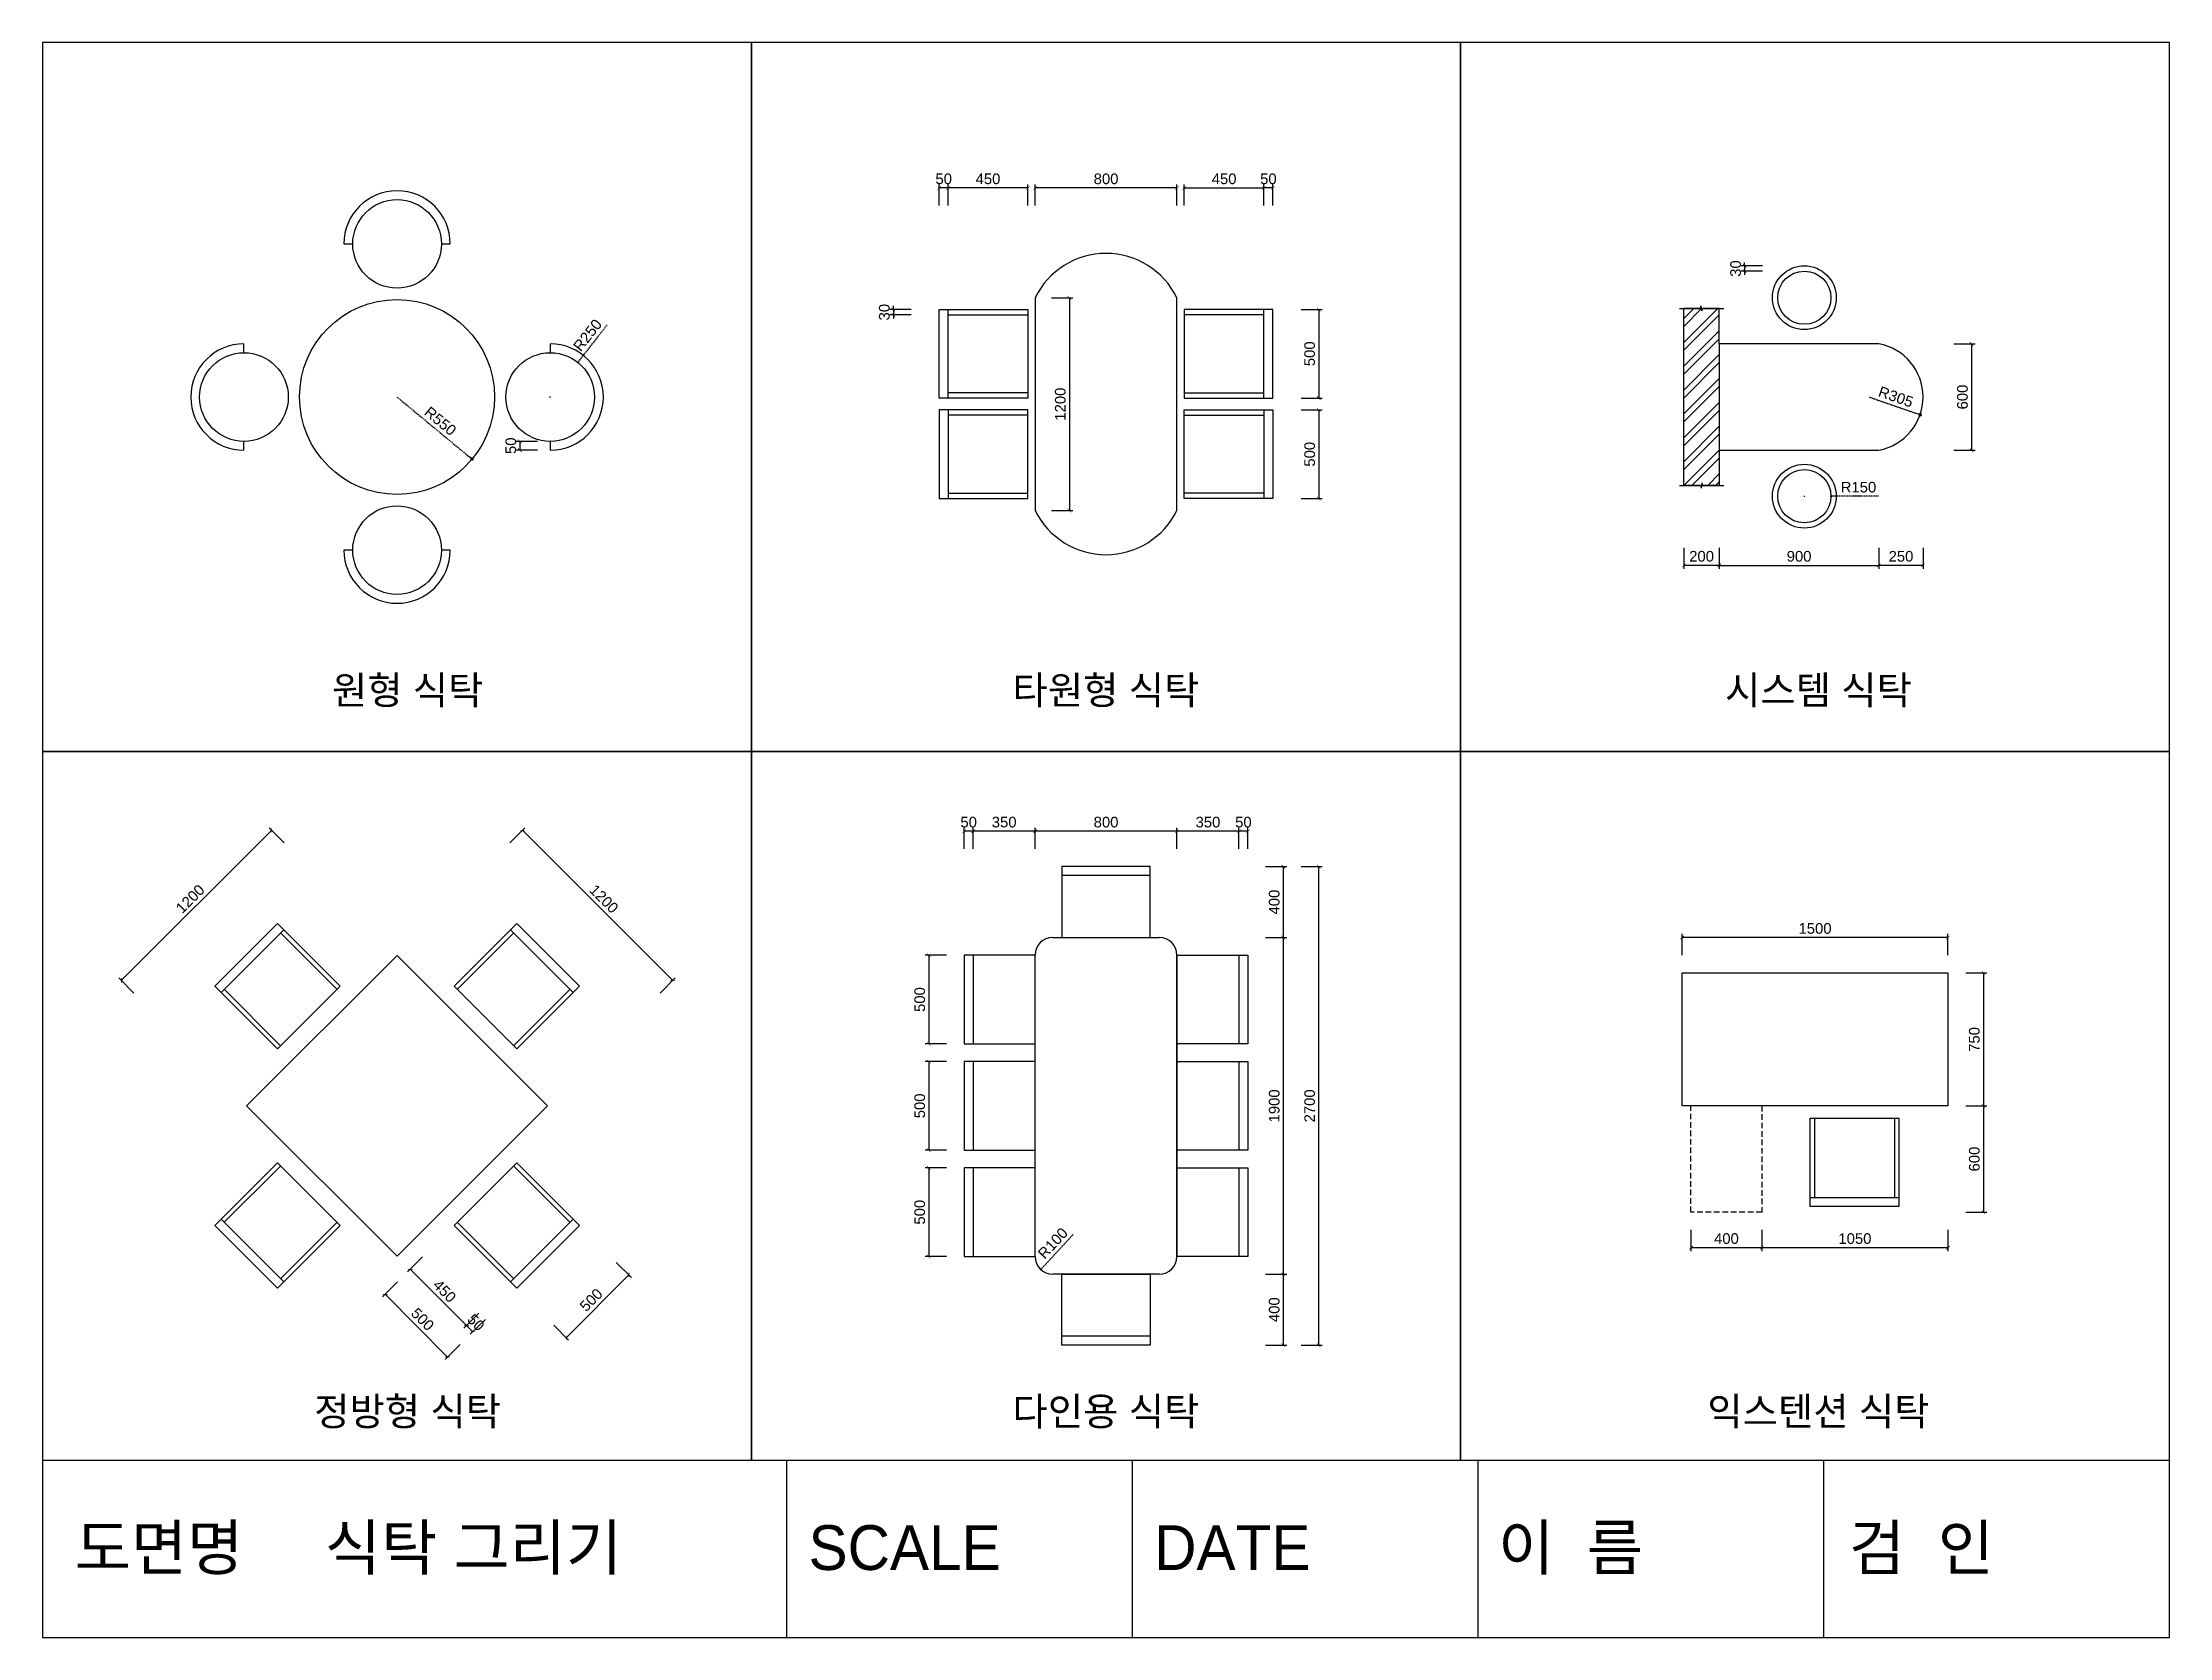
# Model space of a CAD drawing. Header units: millimetres. Extents: x -3 to 11997, y -1000 to 8000.
import ezdxf

# ---------------------------------------------------------------- set-up
doc = ezdxf.new("R2010")
doc.units = ezdxf.units.MM
doc.linetypes.add('HIDDEN', pattern=[9.525, 6.35, -3.175])
doc.linetypes.add('HIDDEN2', pattern=[4.7625, 3.175, -1.5875])
doc.styles.add('Annotative', font='arial.ttf')
doc.styles.get("Standard").update_dxf_attribs({"font": ''})
doc.styles.get('Standard').set_extended_font_data('Gulim')
doc.dimstyles.new('Copy of kkk', dxfattribs={"dimtxt": 60, "dimasz": 20, "dimexe": 0, "dimexo": 20, "dimgap": 20, "dimtad": 1, "dimdec": 0, "dimtxsty": 'Annotative', "dimblk": 'DOT', "dimcen": 2.5, "dimclrd": 1, "dimclre": 1, "dimadec": 0, "dimazin": 0, "dimtfac": 1, "dimtdec": 0, "dimtmove": 0, "dimatfit": 1, "dimldrblk": 'DOT', "dimfxl": 100, "dimfxlon": 1, "dimarcsym": 0})
doc.dimstyles.new('kkk', dxfattribs={"dimtxt": 60, "dimasz": 20, "dimexe": 20, "dimexo": 20, "dimgap": 20, "dimtad": 1, "dimdec": 0, "dimtxsty": 'Annotative', "dimblk": 'ARCHTICK', "dimcen": 2.5, "dimclrd": 1, "dimclre": 1, "dimadec": 0, "dimazin": 0, "dimtfac": 1, "dimtdec": 0, "dimtmove": 0, "dimatfit": 3, "dimldrblk": 'ARCHTICK', "dimfxl": 100, "dimfxlon": 1, "dimarcsym": 0})

msp = doc.modelspace()

# ---------------------------------------------------------------- texts
for s, height, p in [('원형 식탁', 158.81, (1629.3, 4266.5)), ('타원형 식탁', 158.81, (5469.3, 4266.5)), ('시스템 식탁', 158.81, (9489.3, 4266.5)), ('정방형 식탁', 158.81, (1529.3, 196.5)), ('다인용 식탁', 158.81, (5469.3, 196.5)), ('익스텐션 식탁', 158.81, (9389.3, 196.5)), ('도면명     식탁 그리기', 252.729, (178.5, -618.8)), ('이  름', 252.73, (8208.5, -618.8)), ('검  인', 252.73, (10188.5, -618.8)), ('SCALE', 252.73, (4318.5, -618.8)), ('DATE', 252.73, (6268.5, -618.8))]:
    msp.add_text(s, height=height).set_placement(p)

# ---------------------------------------------------------------- blocks, each defined once
blk = doc.blocks.new('*U2')
blk.add_lwpolyline([(-2000, -2000), (2000, -2000), (2000, 2000), (-2000, 2000)], close=True)
blk = doc.blocks.new('*U3')
at = {"color": 0, "linetype": 'ByBlock', "lineweight": -2, "transparency": 16777216}
for p in [(0, 4000), (4000, 4000), (8000, 4000), (0, 0), (4000, 0), (8000, 0)]:
    blk.add_blockref('*U2', p, dxfattribs=at)
blk = doc.blocks.new('*U4')
for p, q in [((-25, 300), (-25, 250)), ((-25, -250), (-25, -300))]:
    blk.add_line(p, q)
blk.add_circle((-25, 0), 250)
blk.add_arc((-25, 0), 300, 270, 90)
blk = doc.blocks.new('*U5')
at = {"color": 0, "linetype": 'ByBlock', "lineweight": -2, "transparency": 16777216}
for p, rotation in [((1997, 6889), 90), ((1108, 6000), 180), ((1997, 5111), 270)]:
    blk.add_blockref('*U4', p, dxfattribs=dict(at, rotation=rotation))
blk.add_blockref('*U4', (2886, 6000), dxfattribs=at)
blk = doc.blocks.new('*U6')
for p, q in [((250, 250), (-250, 250)), ((-250, 250), (-250, -250)), ((250, -250), (250, 250)), ((250, 200), (-250, 200)), ((-225, 200), (-225, -250)), ((225, -250), (225, 200)), ((-250, -250), (250, -250))]:
    blk.add_line(p, q)
blk = doc.blocks.new('*U7')
at = {"color": 0, "linetype": 'ByBlock', "lineweight": -2, "transparency": 16777216}
blk.add_blockref('*U6', (-5315, 3555), dxfattribs=at)
for p, rotation in [((-6269, 2600), 90), ((-4361, 2600), 270), ((-5315, 1646), 180)]:
    blk.add_blockref('*U6', p, dxfattribs=dict(at, rotation=rotation))
blk = doc.blocks.new('_ArchTick')
at = {"color": 0, "linetype": 'ByBlock', "const_width": 0.15}
blk.add_lwpolyline([(-0.5, -0.5), (0.5, 0.5)], dxfattribs=at)
blk = doc.blocks.new('*D39')
at = {"color": 1, "lineweight": -2, "transparency": 16777216}
for p, q in [((6897, 3350), (7017, 3350)), ((6997, 3350), (6997, 2950)), ((6897, 2950), (7017, 2950))]:
    blk.add_line(p, q, dxfattribs=at)
at = {"layer": 'Defpoints', "color": 0, "transparency": 16777216}
for p in [(6247, 3350), (6247, 2950), (6997, 2950)]:
    blk.add_point(p, dxfattribs=at)
at = {"color": 1, "lineweight": -2, "transparency": 16777216, "xscale": 20, "yscale": 20, "zscale": 20}
for p, rotation in [((6997, 3350), 90), ((6997, 2950), 270)]:
    blk.add_blockref('_ArchTick', p, dxfattribs=dict(at, rotation=rotation))
at = {"color": 0, "transparency": 16777216, "insert": (6946, 3150), "char_height": 60, "attachment_point": 5, "rotation": 90, "style": 'Annotative'}
blk.add_mtext('400', dxfattribs=at)
blk = doc.blocks.new('*D40')
at = {"color": 1, "lineweight": -2, "transparency": 16777216}
for p, q in [((6897, 2950), (7017, 2950)), ((6997, 2950), (6997, 1050)), ((6897, 1050), (7017, 1050))]:
    blk.add_line(p, q, dxfattribs=at)
at = {"layer": 'Defpoints', "color": 0, "transparency": 16777216}
for p in [(6247, 2950), (6247, 1050), (6997, 1050)]:
    blk.add_point(p, dxfattribs=at)
at = {"color": 1, "lineweight": -2, "transparency": 16777216, "xscale": 20, "yscale": 20, "zscale": 20}
for p, rotation in [((6997, 2950), 90), ((6997, 1050), 270)]:
    blk.add_blockref('_ArchTick', p, dxfattribs=dict(at, rotation=rotation))
at = {"color": 0, "transparency": 16777216, "insert": (6946, 2000), "char_height": 60, "attachment_point": 5, "rotation": 90, "style": 'Annotative'}
blk.add_mtext('1900', dxfattribs=at)
blk = doc.blocks.new('*D41')
at = {"color": 1, "lineweight": -2, "transparency": 16777216}
for p, q in [((6897, 1050), (7017, 1050)), ((6997, 1050), (6997, 650)), ((6897, 650), (7017, 650))]:
    blk.add_line(p, q, dxfattribs=at)
at = {"layer": 'Defpoints', "color": 0, "transparency": 16777216}
for p in [(6247, 1050), (6247, 650), (6997, 650)]:
    blk.add_point(p, dxfattribs=at)
at = {"color": 1, "lineweight": -2, "transparency": 16777216, "xscale": 20, "yscale": 20, "zscale": 20}
for p, rotation in [((6997, 1050), 90), ((6997, 650), 270)]:
    blk.add_blockref('_ArchTick', p, dxfattribs=dict(at, rotation=rotation))
at = {"color": 0, "transparency": 16777216, "insert": (6946, 850), "char_height": 60, "attachment_point": 5, "rotation": 90, "style": 'Annotative'}
blk.add_mtext('400', dxfattribs=at)
blk = doc.blocks.new('*D42')
at = {"color": 1, "lineweight": -2, "transparency": 16777216}
for p, q in [((7097, 3350), (7217, 3350)), ((7197, 650), (7197, 3350)), ((7097, 650), (7217, 650))]:
    blk.add_line(p, q, dxfattribs=at)
at = {"layer": 'Defpoints', "color": 0, "transparency": 16777216}
for p in [(6247, 3350), (7197, 3350), (6247, 650)]:
    blk.add_point(p, dxfattribs=at)
at = {"color": 1, "lineweight": -2, "transparency": 16777216, "xscale": 20, "yscale": 20, "zscale": 20}
for p, rotation in [((7197, 3350), 90), ((7197, 650), 270)]:
    blk.add_blockref('_ArchTick', p, dxfattribs=dict(at, rotation=rotation))
at = {"color": 0, "transparency": 16777216, "insert": (7146, 2000), "char_height": 60, "attachment_point": 5, "rotation": 90, "style": 'Annotative'}
blk.add_mtext('2700', dxfattribs=at)
blk = doc.blocks.new('*D43')
at = {"color": 1, "lineweight": -2, "transparency": 16777216}
for p, q in [((5097, 2850), (4977, 2850)), ((4997, 2850), (4997, 2350)), ((5097, 2350), (4977, 2350))]:
    blk.add_line(p, q, dxfattribs=at)
at = {"layer": 'Defpoints', "color": 0, "transparency": 16777216}
for p in [(5197, 2850), (4997, 2350), (5197, 2350)]:
    blk.add_point(p, dxfattribs=at)
at = {"color": 1, "lineweight": -2, "transparency": 16777216, "xscale": 20, "yscale": 20, "zscale": 20}
for p, rotation in [((4997, 2850), 90), ((4997, 2350), 270)]:
    blk.add_blockref('_ArchTick', p, dxfattribs=dict(at, rotation=rotation))
at = {"color": 0, "transparency": 16777216, "insert": (4946, 2600), "char_height": 60, "attachment_point": 5, "rotation": 90, "style": 'Annotative'}
blk.add_mtext('500', dxfattribs=at)
blk = doc.blocks.new('*D44')
at = {"color": 1, "lineweight": -2, "transparency": 16777216}
for p, q in [((5097, 2250), (4977, 2250)), ((4997, 2250), (4997, 1750)), ((5097, 1750), (4977, 1750))]:
    blk.add_line(p, q, dxfattribs=at)
at = {"layer": 'Defpoints', "color": 0, "transparency": 16777216}
for p in [(5197, 2250), (4997, 1750), (5197, 1750)]:
    blk.add_point(p, dxfattribs=at)
at = {"color": 1, "lineweight": -2, "transparency": 16777216, "xscale": 20, "yscale": 20, "zscale": 20}
for p, rotation in [((4997, 2250), 90), ((4997, 1750), 270)]:
    blk.add_blockref('_ArchTick', p, dxfattribs=dict(at, rotation=rotation))
at = {"color": 0, "transparency": 16777216, "insert": (4946, 2000), "char_height": 60, "attachment_point": 5, "rotation": 90, "style": 'Annotative'}
blk.add_mtext('500', dxfattribs=at)
blk = doc.blocks.new('*D45')
at = {"color": 1, "lineweight": -2, "transparency": 16777216}
for p, q in [((5097, 1650), (4977, 1650)), ((4997, 1650), (4997, 1150)), ((5097, 1150), (4977, 1150))]:
    blk.add_line(p, q, dxfattribs=at)
at = {"layer": 'Defpoints', "color": 0, "transparency": 16777216}
for p in [(5197, 1650), (4997, 1150), (5197, 1150)]:
    blk.add_point(p, dxfattribs=at)
at = {"color": 1, "lineweight": -2, "transparency": 16777216, "xscale": 20, "yscale": 20, "zscale": 20}
for p, rotation in [((4997, 1650), 90), ((4997, 1150), 270)]:
    blk.add_blockref('_ArchTick', p, dxfattribs=dict(at, rotation=rotation))
at = {"color": 0, "transparency": 16777216, "insert": (4946, 1400), "char_height": 60, "attachment_point": 5, "rotation": 90, "style": 'Annotative'}
blk.add_mtext('500', dxfattribs=at)
blk = doc.blocks.new('*D46')
at = {"color": 1, "lineweight": -2, "transparency": 16777216}
for p, q in [((5597, 3450), (5597, 3570)), ((6397, 3550), (5597, 3550)), ((6397, 3450), (6397, 3570))]:
    blk.add_line(p, q, dxfattribs=at)
at = {"layer": 'Defpoints', "color": 0, "transparency": 16777216}
for p in [(5597, 3550), (5597, 2600), (6397, 2600)]:
    blk.add_point(p, dxfattribs=at)
at = {"color": 1, "lineweight": -2, "transparency": 16777216, "xscale": 20, "yscale": 20, "zscale": 20, "rotation": 180}
blk.add_blockref('_ArchTick', (5597, 3550), dxfattribs=at)
at = {"color": 1, "lineweight": -2, "transparency": 16777216, "xscale": 20, "yscale": 20, "zscale": 20}
blk.add_blockref('_ArchTick', (6397, 3550), dxfattribs=at)
at = {"color": 0, "transparency": 16777216, "insert": (5997, 3601), "char_height": 60, "attachment_point": 5, "style": 'Annotative'}
blk.add_mtext('800', dxfattribs=at)
blk = doc.blocks.new('*D47')
at = {"color": 1, "lineweight": -2, "transparency": 16777216}
for p, q in [((6397, 3450), (6397, 3570)), ((6747, 3550), (6397, 3550)), ((6747, 3450), (6747, 3570))]:
    blk.add_line(p, q, dxfattribs=at)
at = {"layer": 'Defpoints', "color": 0, "transparency": 16777216}
for p in [(6397, 3550), (6397, 2850), (6747, 2850)]:
    blk.add_point(p, dxfattribs=at)
at = {"color": 1, "lineweight": -2, "transparency": 16777216, "xscale": 20, "yscale": 20, "zscale": 20, "rotation": 180}
blk.add_blockref('_ArchTick', (6397, 3550), dxfattribs=at)
at = {"color": 1, "lineweight": -2, "transparency": 16777216, "xscale": 20, "yscale": 20, "zscale": 20}
blk.add_blockref('_ArchTick', (6747, 3550), dxfattribs=at)
at = {"color": 0, "transparency": 16777216, "insert": (6572, 3601), "char_height": 60, "attachment_point": 5, "style": 'Annotative'}
blk.add_mtext('350', dxfattribs=at)
blk = doc.blocks.new('*D48')
at = {"color": 1, "lineweight": -2, "transparency": 16777216}
for p, q in [((6747, 3450), (6747, 3570)), ((6797, 3550), (6747, 3550)), ((6797, 3450), (6797, 3570))]:
    blk.add_line(p, q, dxfattribs=at)
at = {"layer": 'Defpoints', "color": 0, "transparency": 16777216}
for p in [(6747, 3550), (6747, 2850), (6797, 2850)]:
    blk.add_point(p, dxfattribs=at)
at = {"color": 1, "lineweight": -2, "transparency": 16777216, "xscale": 20, "yscale": 20, "zscale": 20, "rotation": 180}
blk.add_blockref('_ArchTick', (6747, 3550), dxfattribs=at)
at = {"color": 1, "lineweight": -2, "transparency": 16777216, "xscale": 20, "yscale": 20, "zscale": 20}
blk.add_blockref('_ArchTick', (6797, 3550), dxfattribs=at)
at = {"color": 0, "transparency": 16777216, "insert": (6772, 3601), "char_height": 60, "attachment_point": 5, "style": 'Annotative'}
blk.add_mtext('50', dxfattribs=at)
blk = doc.blocks.new('*D49')
at = {"color": 1, "lineweight": -2, "transparency": 16777216}
for p, q in [((5247, 3450), (5247, 3570)), ((5597, 3550), (5247, 3550)), ((5597, 3450), (5597, 3570))]:
    blk.add_line(p, q, dxfattribs=at)
at = {"layer": 'Defpoints', "color": 0, "transparency": 16777216}
for p in [(5247, 3550), (5247, 2850), (5597, 2850)]:
    blk.add_point(p, dxfattribs=at)
at = {"color": 1, "lineweight": -2, "transparency": 16777216, "xscale": 20, "yscale": 20, "zscale": 20, "rotation": 180}
blk.add_blockref('_ArchTick', (5247, 3550), dxfattribs=at)
at = {"color": 1, "lineweight": -2, "transparency": 16777216, "xscale": 20, "yscale": 20, "zscale": 20}
blk.add_blockref('_ArchTick', (5597, 3550), dxfattribs=at)
at = {"color": 0, "transparency": 16777216, "insert": (5422, 3601), "char_height": 60, "attachment_point": 5, "style": 'Annotative'}
blk.add_mtext('350', dxfattribs=at)
blk = doc.blocks.new('*D50')
at = {"color": 1, "lineweight": -2, "transparency": 16777216}
for p, q in [((5197, 3450), (5197, 3570)), ((5247, 3550), (5197, 3550)), ((5247, 3450), (5247, 3570))]:
    blk.add_line(p, q, dxfattribs=at)
at = {"layer": 'Defpoints', "color": 0, "transparency": 16777216}
for p in [(5197, 3550), (5197, 2850), (5247, 2850)]:
    blk.add_point(p, dxfattribs=at)
at = {"color": 1, "lineweight": -2, "transparency": 16777216, "xscale": 20, "yscale": 20, "zscale": 20, "rotation": 180}
blk.add_blockref('_ArchTick', (5197, 3550), dxfattribs=at)
at = {"color": 1, "lineweight": -2, "transparency": 16777216, "xscale": 20, "yscale": 20, "zscale": 20}
blk.add_blockref('_ArchTick', (5247, 3550), dxfattribs=at)
at = {"color": 0, "transparency": 16777216, "insert": (5222, 3601), "char_height": 60, "attachment_point": 5, "style": 'Annotative'}
blk.add_mtext('50', dxfattribs=at)
blk = doc.blocks.new('*D52')
at = {"color": 1, "lineweight": -2, "transparency": 16777216}
for p, q in [((10847, 2750), (10967, 2750)), ((10947, 2750), (10947, 2000)), ((10847, 2000), (10967, 2000))]:
    blk.add_line(p, q, dxfattribs=at)
at = {"layer": 'Defpoints', "color": 0, "transparency": 16777216}
for p in [(10747, 2750), (10747, 2000), (10947, 2000)]:
    blk.add_point(p, dxfattribs=at)
at = {"color": 1, "lineweight": -2, "transparency": 16777216, "xscale": 20, "yscale": 20, "zscale": 20}
for p, rotation in [((10947, 2750), 90), ((10947, 2000), 270)]:
    blk.add_blockref('_ArchTick', p, dxfattribs=dict(at, rotation=rotation))
at = {"color": 0, "transparency": 16777216, "insert": (10896, 2375), "char_height": 60, "attachment_point": 5, "rotation": 90, "style": 'Annotative'}
blk.add_mtext('750', dxfattribs=at)
blk = doc.blocks.new('*D53')
at = {"color": 1, "lineweight": -2, "transparency": 16777216}
for p, q in [((10847, 2000), (10967, 2000)), ((10947, 2000), (10947, 1400)), ((10847, 1400), (10967, 1400))]:
    blk.add_line(p, q, dxfattribs=at)
at = {"layer": 'Defpoints', "color": 0, "transparency": 16777216}
for p in [(9697, 2000), (9697, 1400), (10947, 1400)]:
    blk.add_point(p, dxfattribs=at)
at = {"color": 1, "lineweight": -2, "transparency": 16777216, "xscale": 20, "yscale": 20, "zscale": 20}
for p, rotation in [((10947, 2000), 90), ((10947, 1400), 270)]:
    blk.add_blockref('_ArchTick', p, dxfattribs=dict(at, rotation=rotation))
at = {"color": 0, "transparency": 16777216, "insert": (10896, 1700), "char_height": 60, "attachment_point": 5, "rotation": 90, "style": 'Annotative'}
blk.add_mtext('600', dxfattribs=at)
blk = doc.blocks.new('*D54')
at = {"color": 1, "lineweight": -2, "transparency": 16777216}
for p, q in [((9697, 1300), (9697, 1180)), ((10747, 1200), (9697, 1200)), ((10747, 1300), (10747, 1180))]:
    blk.add_line(p, q, dxfattribs=at)
at = {"layer": 'Defpoints', "color": 0, "transparency": 16777216}
for p in [(9697, 2000), (10747, 2000), (9697, 1200)]:
    blk.add_point(p, dxfattribs=at)
at = {"color": 1, "lineweight": -2, "transparency": 16777216, "xscale": 20, "yscale": 20, "zscale": 20, "rotation": 180}
blk.add_blockref('_ArchTick', (9697, 1200), dxfattribs=at)
at = {"color": 1, "lineweight": -2, "transparency": 16777216, "xscale": 20, "yscale": 20, "zscale": 20}
blk.add_blockref('_ArchTick', (10747, 1200), dxfattribs=at)
at = {"color": 0, "transparency": 16777216, "insert": (10222, 1251), "char_height": 60, "attachment_point": 5, "style": 'Annotative'}
blk.add_mtext('1050', dxfattribs=at)
blk = doc.blocks.new('*D55')
at = {"color": 1, "lineweight": -2, "transparency": 16777216}
for p, q in [((9297, 1300), (9297, 1180)), ((9697, 1200), (9297, 1200)), ((9697, 1300), (9697, 1180))]:
    blk.add_line(p, q, dxfattribs=at)
at = {"layer": 'Defpoints', "color": 0, "transparency": 16777216}
for p in [(9297, 1400), (9697, 1400), (9297, 1200)]:
    blk.add_point(p, dxfattribs=at)
at = {"color": 1, "lineweight": -2, "transparency": 16777216, "xscale": 20, "yscale": 20, "zscale": 20, "rotation": 180}
blk.add_blockref('_ArchTick', (9297, 1200), dxfattribs=at)
at = {"color": 1, "lineweight": -2, "transparency": 16777216, "xscale": 20, "yscale": 20, "zscale": 20}
blk.add_blockref('_ArchTick', (9697, 1200), dxfattribs=at)
at = {"color": 0, "transparency": 16777216, "insert": (9497, 1251), "char_height": 60, "attachment_point": 5, "style": 'Annotative'}
blk.add_mtext('400', dxfattribs=at)
blk = doc.blocks.new('*D56')
at = {"color": 1, "lineweight": -2, "transparency": 16777216}
for p, q in [((9247, 2850), (9247, 2970)), ((10747, 2950), (9247, 2950)), ((10747, 2850), (10747, 2970))]:
    blk.add_line(p, q, dxfattribs=at)
at = {"layer": 'Defpoints', "color": 0, "transparency": 16777216}
for p in [(9247, 2950), (9247, 2750), (10747, 2750)]:
    blk.add_point(p, dxfattribs=at)
at = {"color": 1, "lineweight": -2, "transparency": 16777216, "xscale": 20, "yscale": 20, "zscale": 20, "rotation": 180}
blk.add_blockref('_ArchTick', (9247, 2950), dxfattribs=at)
at = {"color": 1, "lineweight": -2, "transparency": 16777216, "xscale": 20, "yscale": 20, "zscale": 20}
blk.add_blockref('_ArchTick', (10747, 2950), dxfattribs=at)
at = {"color": 0, "transparency": 16777216, "insert": (9997, 3001), "char_height": 60, "attachment_point": 5, "style": 'Annotative'}
blk.add_mtext('1500', dxfattribs=at)
blk = doc.blocks.new('*D57')
at = {"color": 1, "lineweight": -2, "transparency": 16777216}
for p, q in [((2633, 3485), (2718, 3570)), ((2704, 3556), (3552, 2708)), ((3482, 2637), (3566, 2722))]:
    blk.add_line(p, q, dxfattribs=at)
at = {"layer": 'Defpoints', "color": 0, "transparency": 16777216}
for p in [(1997, 2849), (3552, 2708), (2845, 2000)]:
    blk.add_point(p, dxfattribs=at)
at = {"color": 1, "lineweight": -2, "transparency": 16777216, "xscale": 20, "yscale": 20, "zscale": 20}
for p, rotation in [((2704, 3556), 135), ((3552, 2708), 315)]:
    blk.add_blockref('_ArchTick', p, dxfattribs=dict(at, rotation=rotation))
at = {"color": 0, "transparency": 16777216, "insert": (3164, 3168), "char_height": 60, "attachment_point": 5, "rotation": 315, "style": 'Annotative'}
blk.add_mtext('1200', dxfattribs=at)
blk = doc.blocks.new('*D59')
at = {"color": 1, "lineweight": -2, "transparency": 16777216}
for p, q in [((1290, 3556), (441, 2708)), ((1360, 3485), (1275, 3570)), ((512, 2637), (427, 2722))]:
    blk.add_line(p, q, dxfattribs=at)
at = {"layer": 'Defpoints', "color": 0, "transparency": 16777216}
for p in [(1997, 2849), (441, 2708), (1148, 2000)]:
    blk.add_point(p, dxfattribs=at)
at = {"color": 1, "lineweight": -2, "transparency": 16777216, "xscale": 20, "yscale": 20, "zscale": 20}
for p, rotation in [((1290, 3556), 44.99999999999992), ((441, 2708), 225)]:
    blk.add_blockref('_ArchTick', p, dxfattribs=dict(at, rotation=rotation))
at = {"color": 0, "transparency": 16777216, "insert": (830, 3168), "char_height": 60, "attachment_point": 5, "rotation": 45, "style": 'Annotative'}
blk.add_mtext('1200', dxfattribs=at)
blk = doc.blocks.new('*D60')
at = {"color": 1, "lineweight": -2, "transparency": 16777216}
for p, q in [((3234, 1117), (3319, 1032)), ((3305, 1046), (2951, 692)), ((2881, 763), (2965, 678))]:
    blk.add_line(p, q, dxfattribs=at)
at = {"layer": 'Defpoints', "color": 0, "transparency": 16777216}
for p in [(3025, 1326), (2671, 972), (2951, 692)]:
    blk.add_point(p, dxfattribs=at)
at = {"color": 1, "lineweight": -2, "transparency": 16777216, "xscale": 20, "yscale": 20, "zscale": 20}
for p, rotation in [((3305, 1046), 44.99999999999992), ((2951, 692), 225)]:
    blk.add_blockref('_ArchTick', p, dxfattribs=dict(at, rotation=rotation))
at = {"color": 0, "transparency": 16777216, "insert": (3092, 905), "char_height": 60, "attachment_point": 5, "rotation": 45, "style": 'Annotative'}
blk.add_mtext('500', dxfattribs=at)
blk = doc.blocks.new('*D61')
at = {"color": 1, "lineweight": -2, "transparency": 16777216}
for p, q in [((2141, 1149), (2056, 1064)), ((2070, 1078), (2389, 760)), ((2459, 831), (2374, 746))]:
    blk.add_line(p, q, dxfattribs=at)
at = {"layer": 'Defpoints', "color": 0, "transparency": 16777216}
for p in [(2318, 1326), (2636, 1008), (2389, 760)]:
    blk.add_point(p, dxfattribs=at)
at = {"color": 1, "lineweight": -2, "transparency": 16777216, "xscale": 20, "yscale": 20, "zscale": 20}
for p, rotation in [((2070, 1078), 135.0000000000001), ((2389, 760), 315.0000000000001)]:
    blk.add_blockref('_ArchTick', p, dxfattribs=dict(at, rotation=rotation))
at = {"color": 0, "transparency": 16777216, "insert": (2265, 955), "char_height": 60, "attachment_point": 5, "rotation": 315, "style": 'Annotative'}
blk.add_mtext('450', dxfattribs=at)
blk = doc.blocks.new('*D62')
at = {"color": 1, "lineweight": -2, "transparency": 16777216}
for p, q in [((2459, 831), (2374, 746)), ((2389, 760), (2424, 725)), ((2495, 795), (2410, 711))]:
    blk.add_line(p, q, dxfattribs=at)
at = {"layer": 'Defpoints', "color": 0, "transparency": 16777216}
for p in [(2636, 1008), (2671, 972), (2424, 725)]:
    blk.add_point(p, dxfattribs=at)
at = {"color": 1, "lineweight": -2, "transparency": 16777216, "xscale": 20, "yscale": 20, "zscale": 20}
for p, rotation in [((2389, 760), 134.9999999999999), ((2424, 725), 314.9999999999998)]:
    blk.add_blockref('_ArchTick', p, dxfattribs=dict(at, rotation=rotation))
at = {"color": 0, "transparency": 16777216, "insert": (2442, 778), "char_height": 60, "attachment_point": 5, "rotation": 315, "style": 'Annotative'}
blk.add_mtext('50', dxfattribs=at)
blk = doc.blocks.new('*D63')
at = {"color": 1, "lineweight": -2, "transparency": 16777216}
for p, q in [((2000, 1008), (1915, 923)), ((1929, 937), (2282, 583)), ((2353, 654), (2268, 569))]:
    blk.add_line(p, q, dxfattribs=at)
at = {"layer": 'Defpoints', "color": 0, "transparency": 16777216}
for p in [(2318, 1326), (2671, 972), (2282, 583)]:
    blk.add_point(p, dxfattribs=at)
at = {"color": 1, "lineweight": -2, "transparency": 16777216, "xscale": 20, "yscale": 20, "zscale": 20}
for p, rotation in [((1929, 937), 135), ((2282, 583), 315)]:
    blk.add_blockref('_ArchTick', p, dxfattribs=dict(at, rotation=rotation))
at = {"color": 0, "transparency": 16777216, "insert": (2141, 796), "char_height": 60, "attachment_point": 5, "rotation": 315, "style": 'Annotative'}
blk.add_mtext('500', dxfattribs=at)
blk = doc.blocks.new('*D64')
at = {"color": 1, "lineweight": -2, "transparency": 16777216}
for p, q in [((5690, 6560), (5810, 6560)), ((5790, 6560), (5790, 5360)), ((5690, 5360), (5810, 5360))]:
    blk.add_line(p, q, dxfattribs=at)
at = {"layer": 'Defpoints', "color": 0, "transparency": 16777216}
for p in [(5597, 6560), (5597, 5360), (5790, 5360)]:
    blk.add_point(p, dxfattribs=at)
at = {"color": 1, "lineweight": -2, "transparency": 16777216, "xscale": 20, "yscale": 20, "zscale": 20}
for p, rotation in [((5790, 6560), 90), ((5790, 5360), 270)]:
    blk.add_blockref('_ArchTick', p, dxfattribs=dict(at, rotation=rotation))
at = {"color": 0, "transparency": 16777216, "insert": (5739, 5960), "char_height": 60, "attachment_point": 5, "rotation": 90, "style": 'Annotative'}
blk.add_mtext('1200', dxfattribs=at)
blk = doc.blocks.new('*D65')
at = {"color": 1, "lineweight": -2, "transparency": 16777216}
for p, q in [((7097, 6494), (7217, 6494)), ((7197, 6494), (7197, 5994)), ((7097, 5994), (7217, 5994))]:
    blk.add_line(p, q, dxfattribs=at)
at = {"layer": 'Defpoints', "color": 0, "transparency": 16777216}
for p in [(6938, 6494), (6938, 5994), (7197, 5994)]:
    blk.add_point(p, dxfattribs=at)
at = {"color": 1, "lineweight": -2, "transparency": 16777216, "xscale": 20, "yscale": 20, "zscale": 20}
for p, rotation in [((7197, 6494), 90), ((7197, 5994), 270)]:
    blk.add_blockref('_ArchTick', p, dxfattribs=dict(at, rotation=rotation))
at = {"color": 0, "transparency": 16777216, "insert": (7146, 6244), "char_height": 60, "attachment_point": 5, "rotation": 90, "style": 'Annotative'}
blk.add_mtext('500', dxfattribs=at)
blk = doc.blocks.new('*D66')
at = {"color": 1, "lineweight": -2, "transparency": 16777216}
for p, q in [((7097, 5927), (7217, 5927)), ((7197, 5927), (7197, 5427)), ((7097, 5427), (7217, 5427))]:
    blk.add_line(p, q, dxfattribs=at)
at = {"layer": 'Defpoints', "color": 0, "transparency": 16777216}
for p in [(6938, 5927), (6938, 5427), (7197, 5427)]:
    blk.add_point(p, dxfattribs=at)
at = {"color": 1, "lineweight": -2, "transparency": 16777216, "xscale": 20, "yscale": 20, "zscale": 20}
for p, rotation in [((7197, 5927), 90), ((7197, 5427), 270)]:
    blk.add_blockref('_ArchTick', p, dxfattribs=dict(at, rotation=rotation))
at = {"color": 0, "transparency": 16777216, "insert": (7146, 5677), "char_height": 60, "attachment_point": 5, "rotation": 90, "style": 'Annotative'}
blk.add_mtext('500', dxfattribs=at)
blk = doc.blocks.new('*D67')
at = {"color": 1, "lineweight": -2, "transparency": 16777216}
for p, q in [((4897, 6494), (4777, 6494)), ((4797, 6494), (4797, 6514)), ((4797, 6494), (4797, 6464)), ((4897, 6464), (4777, 6464)), ((4797, 6464), (4797, 6444))]:
    blk.add_line(p, q, dxfattribs=at)
at = {"layer": 'Defpoints', "color": 0, "transparency": 16777216}
for p in [(5106, 6494), (4797, 6464), (5106, 6464)]:
    blk.add_point(p, dxfattribs=at)
at = {"color": 1, "lineweight": -2, "transparency": 16777216, "xscale": 20, "yscale": 20, "zscale": 20}
for p, rotation in [((4797, 6494), 270), ((4797, 6464), 90)]:
    blk.add_blockref('_ArchTick', p, dxfattribs=dict(at, rotation=rotation))
at = {"color": 0, "transparency": 16777216, "insert": (4746, 6479), "char_height": 60, "attachment_point": 5, "rotation": 90, "style": 'Annotative'}
blk.add_mtext('30', dxfattribs=at)
blk = doc.blocks.new('*D68')
at = {"color": 1, "lineweight": -2, "transparency": 16777216}
for p, q in [((5597, 7080), (5597, 7200)), ((6397, 7180), (5597, 7180)), ((6397, 7080), (6397, 7200))]:
    blk.add_line(p, q, dxfattribs=at)
at = {"layer": 'Defpoints', "color": 0, "transparency": 16777216}
for p in [(5597, 7180), (5597, 6560), (6397, 6560)]:
    blk.add_point(p, dxfattribs=at)
at = {"color": 1, "lineweight": -2, "transparency": 16777216, "xscale": 20, "yscale": 20, "zscale": 20, "rotation": 180}
blk.add_blockref('_ArchTick', (5597, 7180), dxfattribs=at)
at = {"color": 1, "lineweight": -2, "transparency": 16777216, "xscale": 20, "yscale": 20, "zscale": 20}
blk.add_blockref('_ArchTick', (6397, 7180), dxfattribs=at)
at = {"color": 0, "transparency": 16777216, "insert": (5997, 7231), "char_height": 60, "attachment_point": 5, "style": 'Annotative'}
blk.add_mtext('800', dxfattribs=at)
blk = doc.blocks.new('*D69')
at = {"color": 1, "lineweight": -2, "transparency": 16777216}
for p, q in [((6438, 7080), (6438, 7200)), ((6438, 7180), (6888, 7180)), ((6888, 7080), (6888, 7200))]:
    blk.add_line(p, q, dxfattribs=at)
at = {"layer": 'Defpoints', "color": 0, "transparency": 16777216}
for p in [(6888, 7180), (6438, 6494), (6888, 6494)]:
    blk.add_point(p, dxfattribs=at)
at = {"color": 1, "lineweight": -2, "transparency": 16777216, "xscale": 20, "yscale": 20, "zscale": 20, "rotation": 180}
blk.add_blockref('_ArchTick', (6438, 7180), dxfattribs=at)
at = {"color": 1, "lineweight": -2, "transparency": 16777216, "xscale": 20, "yscale": 20, "zscale": 20}
blk.add_blockref('_ArchTick', (6888, 7180), dxfattribs=at)
at = {"color": 0, "transparency": 16777216, "insert": (6663, 7231), "char_height": 60, "attachment_point": 5, "style": 'Annotative'}
blk.add_mtext('450', dxfattribs=at)
blk = doc.blocks.new('*D70')
at = {"color": 1, "lineweight": -2, "transparency": 16777216}
for p, q in [((6888, 7080), (6888, 7200)), ((6938, 7180), (6888, 7180)), ((6938, 7080), (6938, 7200))]:
    blk.add_line(p, q, dxfattribs=at)
at = {"layer": 'Defpoints', "color": 0, "transparency": 16777216}
for p in [(6888, 7180), (6888, 6494), (6938, 6494)]:
    blk.add_point(p, dxfattribs=at)
at = {"color": 1, "lineweight": -2, "transparency": 16777216, "xscale": 20, "yscale": 20, "zscale": 20, "rotation": 180}
blk.add_blockref('_ArchTick', (6888, 7180), dxfattribs=at)
at = {"color": 1, "lineweight": -2, "transparency": 16777216, "xscale": 20, "yscale": 20, "zscale": 20}
blk.add_blockref('_ArchTick', (6938, 7180), dxfattribs=at)
at = {"color": 0, "transparency": 16777216, "insert": (6913, 7231), "char_height": 60, "attachment_point": 5, "style": 'Annotative'}
blk.add_mtext('50', dxfattribs=at)
blk = doc.blocks.new('*D71')
at = {"color": 1, "lineweight": -2, "transparency": 16777216}
for p, q in [((5106, 7080), (5106, 7200)), ((5556, 7180), (5106, 7180)), ((5556, 7080), (5556, 7200))]:
    blk.add_line(p, q, dxfattribs=at)
at = {"layer": 'Defpoints', "color": 0, "transparency": 16777216}
for p in [(5106, 7180), (5106, 6494), (5556, 6494)]:
    blk.add_point(p, dxfattribs=at)
at = {"color": 1, "lineweight": -2, "transparency": 16777216, "xscale": 20, "yscale": 20, "zscale": 20, "rotation": 180}
blk.add_blockref('_ArchTick', (5106, 7180), dxfattribs=at)
at = {"color": 1, "lineweight": -2, "transparency": 16777216, "xscale": 20, "yscale": 20, "zscale": 20}
blk.add_blockref('_ArchTick', (5556, 7180), dxfattribs=at)
at = {"color": 0, "transparency": 16777216, "insert": (5331, 7231), "char_height": 60, "attachment_point": 5, "style": 'Annotative'}
blk.add_mtext('450', dxfattribs=at)
blk = doc.blocks.new('*D72')
at = {"color": 1, "lineweight": -2, "transparency": 16777216}
for p, q in [((5056, 7080), (5056, 7200)), ((5106, 7180), (5056, 7180)), ((5106, 7080), (5106, 7200))]:
    blk.add_line(p, q, dxfattribs=at)
at = {"layer": 'Defpoints', "color": 0, "transparency": 16777216}
for p in [(5056, 7180), (5056, 6494), (5106, 6494)]:
    blk.add_point(p, dxfattribs=at)
at = {"color": 1, "lineweight": -2, "transparency": 16777216, "xscale": 20, "yscale": 20, "zscale": 20, "rotation": 180}
blk.add_blockref('_ArchTick', (5056, 7180), dxfattribs=at)
at = {"color": 1, "lineweight": -2, "transparency": 16777216, "xscale": 20, "yscale": 20, "zscale": 20}
blk.add_blockref('_ArchTick', (5106, 7180), dxfattribs=at)
at = {"color": 0, "transparency": 16777216, "insert": (5081, 7231), "char_height": 60, "attachment_point": 5, "style": 'Annotative'}
blk.add_mtext('50', dxfattribs=at)
blk = doc.blocks.new('*D73')
at = {"color": 1, "lineweight": -2, "transparency": 16777216}
for p, q in [((10780, 6300), (10900, 6300)), ((10880, 6300), (10880, 5700)), ((10780, 5700), (10900, 5700))]:
    blk.add_line(p, q, dxfattribs=at)
at = {"layer": 'Defpoints', "color": 0, "transparency": 16777216}
for p in [(10357, 6300), (10357, 5700), (10880, 5700)]:
    blk.add_point(p, dxfattribs=at)
at = {"color": 1, "lineweight": -2, "transparency": 16777216, "xscale": 20, "yscale": 20, "zscale": 20}
for p, rotation in [((10880, 6300), 90), ((10880, 5700), 270)]:
    blk.add_blockref('_ArchTick', p, dxfattribs=dict(at, rotation=rotation))
at = {"color": 0, "transparency": 16777216, "insert": (10829, 6000), "char_height": 60, "attachment_point": 5, "rotation": 90, "style": 'Annotative'}
blk.add_mtext('600', dxfattribs=at)
blk = doc.blocks.new('*D74')
at = {"color": 1, "lineweight": -2, "transparency": 16777216}
for p, q in [((9700, 6740), (9580, 6740)), ((9600, 6740), (9600, 6760)), ((9600, 6740), (9600, 6710)), ((9700, 6710), (9580, 6710)), ((9600, 6710), (9600, 6690))]:
    blk.add_line(p, q, dxfattribs=at)
at = {"layer": 'Defpoints', "color": 0, "transparency": 16777216}
for p in [(9937, 6740), (9600, 6710), (9937, 6710)]:
    blk.add_point(p, dxfattribs=at)
at = {"color": 1, "lineweight": -2, "transparency": 16777216, "xscale": 20, "yscale": 20, "zscale": 20}
for p, rotation in [((9600, 6740), 270), ((9600, 6710), 90)]:
    blk.add_blockref('_ArchTick', p, dxfattribs=dict(at, rotation=rotation))
at = {"color": 0, "transparency": 16777216, "insert": (9549, 6725), "char_height": 60, "attachment_point": 5, "rotation": 90, "style": 'Annotative'}
blk.add_mtext('30', dxfattribs=at)
blk = doc.blocks.new('*D75')
at = {"color": 1, "lineweight": -2, "transparency": 16777216}
for p, q in [((9257, 5150), (9257, 5030)), ((9457, 5050), (9257, 5050)), ((9457, 5150), (9457, 5030))]:
    blk.add_line(p, q, dxfattribs=at)
at = {"layer": 'Defpoints', "color": 0, "transparency": 16777216}
for p in [(9257, 5500), (9457, 5500), (9257, 5050)]:
    blk.add_point(p, dxfattribs=at)
at = {"color": 1, "lineweight": -2, "transparency": 16777216, "xscale": 20, "yscale": 20, "zscale": 20, "rotation": 180}
blk.add_blockref('_ArchTick', (9257, 5050), dxfattribs=at)
at = {"color": 1, "lineweight": -2, "transparency": 16777216, "xscale": 20, "yscale": 20, "zscale": 20}
blk.add_blockref('_ArchTick', (9457, 5050), dxfattribs=at)
at = {"color": 0, "transparency": 16777216, "insert": (9357, 5101), "char_height": 60, "attachment_point": 5, "style": 'Annotative'}
blk.add_mtext('200', dxfattribs=at)
blk = doc.blocks.new('*D76')
at = {"color": 1, "lineweight": -2, "transparency": 16777216}
for p, q in [((9457, 5150), (9457, 5030)), ((9457, 5050), (10357, 5050)), ((10357, 5150), (10357, 5030))]:
    blk.add_line(p, q, dxfattribs=at)
at = {"layer": 'Defpoints', "color": 0, "transparency": 16777216}
for p in [(9457, 5700), (10357, 5700), (10357, 5050)]:
    blk.add_point(p, dxfattribs=at)
at = {"color": 1, "lineweight": -2, "transparency": 16777216, "xscale": 20, "yscale": 20, "zscale": 20, "rotation": 180}
blk.add_blockref('_ArchTick', (9457, 5050), dxfattribs=at)
at = {"color": 1, "lineweight": -2, "transparency": 16777216, "xscale": 20, "yscale": 20, "zscale": 20}
blk.add_blockref('_ArchTick', (10357, 5050), dxfattribs=at)
at = {"color": 0, "transparency": 16777216, "insert": (9907, 5101), "char_height": 60, "attachment_point": 5, "style": 'Annotative'}
blk.add_mtext('900', dxfattribs=at)
blk = doc.blocks.new('*D77')
at = {"color": 1, "lineweight": -2, "transparency": 16777216}
for p, q in [((10357, 5150), (10357, 5030)), ((10607, 5050), (10357, 5050)), ((10607, 5150), (10607, 5030))]:
    blk.add_line(p, q, dxfattribs=at)
at = {"layer": 'Defpoints', "color": 0, "transparency": 16777216}
for p in [(10357, 6000), (10607, 6000), (10357, 5050)]:
    blk.add_point(p, dxfattribs=at)
at = {"color": 1, "lineweight": -2, "transparency": 16777216, "xscale": 20, "yscale": 20, "zscale": 20, "rotation": 180}
blk.add_blockref('_ArchTick', (10357, 5050), dxfattribs=at)
at = {"color": 1, "lineweight": -2, "transparency": 16777216, "xscale": 20, "yscale": 20, "zscale": 20}
blk.add_blockref('_ArchTick', (10607, 5050), dxfattribs=at)
at = {"color": 0, "transparency": 16777216, "insert": (10482, 5101), "char_height": 60, "attachment_point": 5, "style": 'Annotative'}
blk.add_mtext('250', dxfattribs=at)
blk = doc.blocks.new('_Dot')
at = {"color": 0, "linetype": 'ByBlock', "lineweight": -2}
blk.add_line((-0.5, 0), (-1, 0), dxfattribs=at)
at = {"color": 0, "linetype": 'ByBlock', "const_width": 0.5}
blk.add_lwpolyline([(-0.25, 0, 1), (0.25, 0, 1)], format="xyb", close=True, dxfattribs=at)
blk = doc.blocks.new('*D80')
at = {"color": 1, "linetype": 'HIDDEN', "lineweight": -2, "transparency": 16777216}
blk.add_line((1997, 6000), (2405, 5662), dxfattribs=at)
at = {"layer": 'Defpoints', "color": 0, "transparency": 16777216}
for p in [(1997, 6000), (2420, 5650)]:
    blk.add_point(p, dxfattribs=at)
at = {"color": 1, "lineweight": -2, "transparency": 16777216, "xscale": 20, "yscale": 20, "zscale": 20, "rotation": 320.3810423533684}
blk.add_blockref('_Dot', (2420, 5650), dxfattribs=at)
at = {"color": 0, "transparency": 16777216, "insert": (2241, 5864), "char_height": 60, "attachment_point": 5, "rotation": 320.381, "style": 'Annotative'}
blk.add_mtext('R550', dxfattribs=at)
blk = doc.blocks.new('*D82')
at = {"color": 1, "linetype": 'HIDDEN2', "lineweight": -2, "transparency": 16777216}
blk.add_line((10302, 6000), (10571, 5907), dxfattribs=at)
at = {"layer": 'Defpoints', "color": 0, "transparency": 16777216}
for p in [(10302, 6000), (10590, 5900)]:
    blk.add_point(p, dxfattribs=at)
at = {"color": 1, "lineweight": -2, "transparency": 16777216, "xscale": 20, "yscale": 20, "zscale": 20, "rotation": 340.7957625263839}
blk.add_blockref('_Dot', (10590, 5900), dxfattribs=at)
at = {"color": 0, "transparency": 16777216, "insert": (10453, 6001), "char_height": 60, "attachment_point": 5, "rotation": 340.7958, "style": 'Annotative'}
blk.add_mtext('R305', dxfattribs=at)
blk = doc.blocks.new('_DotSmall')
at = {"color": 0, "linetype": 'ByBlock', "const_width": 0.5}
blk.add_lwpolyline([(-0.0625, 0, 1), (0.0625, 0, 1)], format="xyb", close=True, dxfattribs=at)
blk = doc.blocks.new('*D85')
at = {"color": 1, "linetype": 'HIDDEN2', "lineweight": -2, "transparency": 16777216}
blk.add_line((5812, 1275), (5629, 1077), dxfattribs=at)
at = {"layer": 'Defpoints', "color": 0, "transparency": 16777216}
for p in [(5697, 1150), (5629, 1077)]:
    blk.add_point(p, dxfattribs=at)
at = {"color": 1, "lineweight": -2, "transparency": 16777216, "xscale": 20, "yscale": 20, "zscale": 20, "rotation": 227.1945435256821}
blk.add_blockref('_DotSmall', (5629, 1077), dxfattribs=at)
at = {"color": 0, "transparency": 16777216, "insert": (5697, 1225), "char_height": 60, "attachment_point": 5, "rotation": 47.1945, "style": 'Annotative'}
blk.add_mtext('R100', dxfattribs=at)
blk = doc.blocks.new('*D87')
at = {"color": 1, "lineweight": -2, "transparency": 16777216}
for p, q in [((9934, 5440), (9939, 5440)), ((9937, 5438), (9937, 5443))]:
    blk.add_line(p, q, dxfattribs=at)
at = {"color": 1, "linetype": 'HIDDEN', "lineweight": -2, "transparency": 16777216}
blk.add_line((10356, 5440), (10087, 5440), dxfattribs=at)
at = {"layer": 'Defpoints', "color": 0, "transparency": 16777216}
for p in [(9937, 5440), (10087, 5440)]:
    blk.add_point(p, dxfattribs=at)
at = {"color": 1, "lineweight": -2, "transparency": 16777216, "xscale": 20, "yscale": 20, "zscale": 20, "rotation": 179.9999999999986}
blk.add_blockref('_DotSmall', (10087, 5440), dxfattribs=at)
at = {"color": 0, "transparency": 16777216, "insert": (10242, 5491), "char_height": 60, "attachment_point": 5, "style": 'Annotative'}
blk.add_mtext('R150', dxfattribs=at)
blk = doc.blocks.new('*D88')
at = {"color": 1, "linetype": 'HIDDEN', "lineweight": -2, "transparency": 16777216}
blk.add_line((3183, 6408), (3016, 6196), dxfattribs=at)
at = {"color": 1, "lineweight": -2, "transparency": 16777216}
for p, q in [((2858, 6000), (2863, 6000)), ((2861, 5998), (2861, 6003))]:
    blk.add_line(p, q, dxfattribs=at)
at = {"layer": 'Defpoints', "color": 0, "transparency": 16777216}
for p in [(3016, 6196), (2861, 6000)]:
    blk.add_point(p, dxfattribs=at)
at = {"color": 1, "lineweight": -2, "transparency": 16777216, "xscale": 20, "yscale": 20, "zscale": 20, "rotation": 231.6193590747901}
blk.add_blockref('_DotSmall', (3016, 6196), dxfattribs=at)
at = {"color": 0, "transparency": 16777216, "insert": (3072, 6349), "char_height": 60, "attachment_point": 5, "rotation": 51.6194, "style": 'Annotative'}
blk.add_mtext('R250', dxfattribs=at)
blk = doc.blocks.new('*D89')
at = {"color": 1, "lineweight": -2, "transparency": 16777216}
for p, q in [((2790, 5750), (2670, 5750)), ((2790, 5700), (2670, 5700)), ((2690, 5750), (2690, 5700))]:
    blk.add_line(p, q, dxfattribs=at)
at = {"layer": 'Defpoints', "color": 0, "transparency": 16777216}
for p in [(2690, 5700), (2861, 5750), (2861, 5700)]:
    blk.add_point(p, dxfattribs=at)
at = {"color": 1, "lineweight": -2, "transparency": 16777216, "xscale": 20, "yscale": 20, "zscale": 20}
for p, rotation in [((2690, 5750), 90), ((2690, 5700), 270)]:
    blk.add_blockref('_ArchTick', p, dxfattribs=dict(at, rotation=rotation))
at = {"color": 0, "transparency": 16777216, "insert": (2639, 5725), "char_height": 60, "attachment_point": 5, "rotation": 90, "style": 'Annotative'}
blk.add_mtext('50', dxfattribs=at)

# ---------------------------------------------------------------- dimensions: what is measured, and where the dimension line sits
for base, p1, p2, picture, middle in [((5055.8, 7180), (5105.8, 6493.7), (5055.8, 6493.7), '*D72', (5080.8, 7180)), ((6887.6, 7180), (6937.6, 6493.7), (6887.6, 6493.7), '*D70', (6912.6, 7180)), ((5196.7, 3550.4), (5246.7, 2850.4), (5196.7, 2850.4), '*D50', (5221.7, 3550.4)), ((6746.7, 3550.4), (6796.7, 2850.4), (6746.7, 2850.4), '*D48', (6771.7, 3550.4))]:
    dim = msp.add_linear_dim(base=base, p1=p1, p2=p2, dimstyle='kkk')
    dim.commit()
    dim.dimension.update_dxf_attribs({"geometry": picture, "text_midpoint": middle, "dimtype": 160})
for base, p1, p2, picture, middle in [((5105.8, 7180), (5555.8, 6493.7), (5105.8, 6493.7), '*D71', (5330.8, 7230.6)), ((5596.7, 7180), (6396.7, 6560.4), (5596.7, 6560.4), '*D68', (5996.7, 7230.6)), ((6887.6, 7180), (6437.6, 6493.7), (6887.6, 6493.7), '*D69', (6662.6, 7230.6)), ((10356.7, 5050.4), (10606.7, 6000.4), (10356.7, 6000.4), '*D77', (10481.7, 5101.1)), ((10356.7, 5050.4), (9456.7, 5700.4), (10356.7, 5700.4), '*D76', (9906.7, 5101.1)), ((9256.7, 5050.4), (9456.7, 5500.4), (9256.7, 5500.4), '*D75', (9356.7, 5101.1)), ((5246.7, 3550.4), (5596.7, 2850.4), (5246.7, 2850.4), '*D49', (5421.7, 3601.1)), ((5596.7, 3550.4), (6396.7, 2600.4), (5596.7, 2600.4), '*D46', (5996.7, 3601.1)), ((6396.7, 3550.4), (6746.7, 2850.4), (6396.7, 2850.4), '*D47', (6571.7, 3601.1)), ((9246.7, 2950.4), (10746.7, 2750.4), (9246.7, 2750.4), '*D56', (9996.7, 3001.1)), ((9696.7, 1200.4), (10746.7, 2000.4), (9696.7, 2000.4), '*D54', (10221.7, 1251.1)), ((9296.7, 1200.4), (9696.7, 1400.4), (9296.7, 1400.4), '*D55', (9496.7, 1251.1))]:
    dim = msp.add_linear_dim(base=base, p1=p1, p2=p2, dimstyle='kkk')
    dim.commit()
    dim.dimension.update_dxf_attribs({"geometry": picture, "text_midpoint": middle})
for base, p1, p2, angle, picture, middle, dimtype in [((9600, 6710.4), (9936.7, 6740.4), (9936.7, 6710.4), 90, '*D74', (9600, 6725.4), 160), ((4796.7, 6463.7), (5105.8, 6493.7), (5105.8, 6463.7), 90, '*D67', (4796.7, 6478.7), 160), ((2690, 5700.4), (2860.6, 5750.4), (2860.6, 5700.4), 90, '*D89', (2690, 5725.4), 160), ((2423.9, 724.7), (2636, 1007.6), (2671.4, 972.2), 315, '*D62', (2406.2, 742.4), 161)]:
    dim = msp.add_linear_dim(base=base, p1=p1, p2=p2, angle=angle, dimstyle='kkk')
    dim.commit()
    dim.dimension.update_dxf_attribs({"geometry": picture, "text_midpoint": middle, "dimtype": dimtype})
for base, p1, p2, picture, middle in [((5789.9, 5360.4), (5596.7, 6560.4), (5596.7, 5360.4), '*D64', (5739.3, 5960.4)), ((7196.7, 5993.7), (6937.6, 6493.7), (6937.6, 5993.7), '*D65', (7146.1, 6243.7)), ((10880, 5700.4), (10356.7, 6300.4), (10356.7, 5700.4), '*D73', (10829.4, 6000.4)), ((7196.7, 5427.2), (6937.6, 5927.2), (6937.6, 5427.2), '*D66', (7146.1, 5677.2)), ((6996.7, 2950.4), (6246.7, 3350.4), (6246.7, 2950.4), '*D39', (6946.1, 3150.4)), ((7196.7, 3350.4), (6246.7, 650.4), (6246.7, 3350.4), '*D42', (7146.1, 2000.4)), ((6996.7, 1050.4), (6246.7, 2950.4), (6246.7, 1050.4), '*D40', (6946.1, 2000.4)), ((4996.7, 2350.4), (5196.7, 2850.4), (5196.7, 2350.4), '*D43', (4946.1, 2600.4)), ((10946.7, 2000.4), (10746.7, 2750.4), (10746.7, 2000.4), '*D52', (10896.1, 2375.4)), ((4996.7, 1750.4), (5196.7, 2250.4), (5196.7, 1750.4), '*D44', (4946.1, 2000.4)), ((10946.7, 1400.4), (9696.7, 2000.4), (9696.7, 1400.4), '*D53', (10896.1, 1700.4)), ((4996.7, 1150.4), (5196.7, 1650.4), (5196.7, 1150.4), '*D45', (4946.1, 1400.4)), ((6996.7, 650.4), (6246.7, 1050.4), (6246.7, 650.4), '*D41', (6946.1, 850.4))]:
    dim = msp.add_linear_dim(base=base, p1=p1, p2=p2, angle=90, dimstyle='kkk')
    dim.commit()
    dim.dimension.update_dxf_attribs({"geometry": picture, "text_midpoint": middle})
for center, mpoint, override, picture, middle in [((2860.6, 6000.4), (3015.9, 6196.4), {"dimblk2": 'DotSmall', "dimsah": 1, "dimtofl": 0}, '*D88', (3072.3, 6349.3)), ((9936.7, 5440.4), (10086.7, 5440.4), {"dimblk2": 'DotSmall', "dimsah": 1, "dimse1": 0, "dimsd1": 0, "dimsd2": 0, "dimtofl": 0}, '*D87', (10241.6, 5491.1))]:
    dim = msp.add_radius_dim(center=center, mpoint=mpoint, dimstyle='kkk', override=override)
    dim.commit()
    dim.dimension.update_dxf_attribs({"geometry": picture, "text_midpoint": middle})
dim = msp.add_radius_dim(center=(1996.7, 6000.4), mpoint=(2420.4, 5649.7), dimstyle='Copy of kkk')
dim.commit()
dim.dimension.update_dxf_attribs({"geometry": '*D80', "text_midpoint": (2208.5, 5825.1), "dimtype": 164})
dim = msp.add_radius_dim(center=(10301.7, 6000.4), mpoint=(10589.7, 5900.1), dimstyle='Copy of kkk')
dim.commit()
dim.dimension.update_dxf_attribs({"geometry": '*D82', "text_midpoint": (10452.9, 6001.4)})
for p1, p2, distance, picture, middle in [((1996.7, 2848.9), (1148.2, 2000.4), -1000, '*D59', (829.5, 3167.6)), ((1996.7, 2848.9), (2845.2, 2000.4), 1000, '*D57', (3163.9, 3167.6)), ((2317.8, 1325.8), (2671.4, 972.2), -550, '*D63', (2141.5, 795.9)), ((2317.8, 1325.8), (2636, 1007.6), -350, '*D61', (2265.2, 955)), ((3024.9, 1325.8), (2671.4, 972.2), 395.9, '*D60', (3092.3, 904.9))]:
    dim = msp.add_aligned_dim(p1=p1, p2=p2, distance=distance, dimstyle='kkk')
    dim.commit()
    dim.dimension.update_dxf_attribs({"geometry": picture, "text_midpoint": middle})
dim = msp.add_radius_dim(center=(5696.7, 1150.4), mpoint=(5628.7, 1077.1), dimstyle='kkk', override={"dimblk2": 'DotSmall', "dimsah": 1})
dim.commit()
dim.dimension.update_dxf_attribs({"geometry": '*D85', "text_midpoint": (5734, 1190.7), "dimtype": 164})

# ---------------------------------------------------------------- hatches: boundary and pattern name
h = msp.add_hatch()
h.set_pattern_fill('ANSI32', color=256, scale=10)
h.set_pattern_definition([(45, (9256.7, 5500.42), (-67.352, 67.352), []), (45, (9301.6, 5500.42), (-67.352, 67.352), [])])
h.paths.add_polyline_path([(9361.9, 6500.4), (9359.3, 6485.6), (9356.7, 6500.4), (9256.7, 6500.4), (9256.7, 5500.4), (9456.7, 5500.4), (9456.7, 5700.4), (9456.7, 6300.4), (9456.7, 6500.4)])

# ---------------------------------------------------------------- linework, layer by layer
for p, q in [((5055.8, 5993.7), (5055.8, 6493.7)), ((5055.8, 6493.7), (5555.8, 6493.7)), ((5105.8, 5993.7), (5105.8, 6493.7)), ((5555.8, 6493.7), (5555.8, 5993.7)), ((6937.6, 6493.7), (6437.6, 6493.7)), ((6437.6, 6493.7), (6437.6, 5993.7)), ((6887.6, 5993.7), (6887.6, 6493.7)), ((6937.6, 5993.7), (6937.6, 6493.7)), ((9231.7, 6500.4), (9351.5, 6500.4)), ((9256.7, 5500.4), (9256.7, 6500.4)), ((9351.5, 6500.4), (9256.7, 6500.4)), ((9351.5, 6500.4), (9354.1, 6515.2)), ((9359.3, 6485.6), (9354.1, 6515.2)), ((9359.3, 6485.6), (9361.9, 6500.4)), ((9456.7, 6500.4), (9361.9, 6500.4)), ((9361.9, 6500.4), (9481.7, 6500.4)), ((9456.7, 6300.4), (9456.7, 6500.4)), ((5105.8, 6463.7), (5555.8, 6463.7)), ((6887.6, 6463.7), (6437.6, 6463.7)), ((10356.7, 6300.4), (9456.7, 6300.4)), ((9456.7, 6300.4), (9456.7, 5700.4)), ((5555.8, 6023.7), (5105.8, 6023.7)), ((6437.6, 6023.7), (6887.6, 6023.7)), ((5555.8, 5993.7), (5055.8, 5993.7)), ((5555.8, 5927.2), (5055.8, 5927.2)), ((5055.8, 5927.2), (5055.8, 5427.2)), ((5105.8, 5927.2), (5105.8, 5427.2)), ((5555.8, 5897.2), (5105.8, 5897.2)), ((5555.8, 5427.2), (5555.8, 5927.2)), ((6437.6, 5993.7), (6937.6, 5993.7)), ((6437.6, 5927.2), (6937.6, 5927.2)), ((6437.6, 5427.2), (6437.6, 5927.2)), ((6437.6, 5897.2), (6887.6, 5897.2)), ((6887.6, 5927.2), (6887.6, 5427.2)), ((6937.6, 5927.2), (6937.6, 5427.2)), ((9456.7, 5700.4), (9456.7, 5500.4)), ((9456.7, 5700.4), (10356.7, 5700.4)), ((5055.8, 5427.2), (5555.8, 5427.2)), ((5105.8, 5457.2), (5555.8, 5457.2)), ((6887.6, 5457.2), (6437.6, 5457.2)), ((6937.6, 5427.2), (6437.6, 5427.2)), ((9231.7, 5500.4), (9351.5, 5500.4)), ((9351.5, 5500.4), (9256.7, 5500.4)), ((9351.5, 5500.4), (9256.7, 5500.4)), ((9351.5, 5500.4), (9354.1, 5485.6)), ((9359.3, 5515.2), (9354.1, 5485.6)), ((9359.3, 5515.2), (9361.9, 5500.4)), ((9456.7, 5500.4), (9361.9, 5500.4)), ((9456.7, 5500.4), (9361.9, 5500.4)), ((9361.9, 5500.4), (9481.7, 5500.4)), ((6246.7, 3350.4), (5746.7, 3350.4)), ((5746.7, 3350.4), (5746.7, 2950.4)), ((6246.7, 3300.4), (5746.7, 3300.4)), ((6246.7, 2950.4), (6246.7, 3350.4)), ((5746.7, 2950.4), (6246.7, 2950.4)), ((5596.7, 2850.4), (5196.7, 2850.4)), ((5196.7, 2850.4), (5196.7, 2350.4)), ((5246.7, 2850.4), (5246.7, 2350.4)), ((5596.7, 2350.4), (5596.7, 2850.4)), ((6396.7, 2850.4), (6796.7, 2850.4)), ((6396.7, 2350.4), (6396.7, 2850.4)), ((6746.7, 2850.4), (6746.7, 2350.4)), ((6796.7, 2850.4), (6796.7, 2350.4)), ((5196.7, 2350.4), (5596.7, 2350.4)), ((6796.7, 2350.4), (6396.7, 2350.4)), ((5596.7, 2250.4), (5196.7, 2250.4)), ((5196.7, 2250.4), (5196.7, 1750.4)), ((5246.7, 2250.4), (5246.7, 1750.4)), ((5596.7, 1750.4), (5596.7, 2250.4)), ((6396.7, 2250.4), (6796.7, 2250.4)), ((6396.7, 1750.4), (6396.7, 2250.4)), ((6746.7, 2250.4), (6746.7, 1750.4)), ((6796.7, 2250.4), (6796.7, 1750.4)), ((9970.4, 1931.5), (10470.4, 1931.5)), ((9970.4, 1431.5), (9970.4, 1931.5)), ((9995.4, 1481.5), (9995.4, 1931.5)), ((10445.4, 1931.5), (10445.4, 1481.5)), ((10470.4, 1931.5), (10470.4, 1431.5)), ((5196.7, 1750.4), (5596.7, 1750.4)), ((6796.7, 1750.4), (6396.7, 1750.4)), ((5596.7, 1650.4), (5196.7, 1650.4)), ((5196.7, 1650.4), (5196.7, 1150.4)), ((5246.7, 1650.4), (5246.7, 1150.4)), ((5596.7, 1150.4), (5596.7, 1650.4)), ((6396.7, 1650.4), (6796.7, 1650.4)), ((6396.7, 1150.4), (6396.7, 1650.4)), ((6746.7, 1650.4), (6746.7, 1150.4)), ((6796.7, 1650.4), (6796.7, 1150.4)), ((10470.4, 1481.5), (9970.4, 1481.5)), ((10470.4, 1431.5), (9970.4, 1431.5)), ((5196.7, 1150.4), (5596.7, 1150.4)), ((6796.7, 1150.4), (6396.7, 1150.4)), ((5746.7, 1050.4), (6246.7, 1050.4)), ((5746.7, 650.4), (5746.7, 1050.4)), ((6246.7, 1050.4), (6246.7, 650.4)), ((6246.7, 700.4), (5746.7, 700.4)), ((6246.7, 650.4), (5746.7, 650.4)), ((-3.3, 0.4), (-3.3, -999.6)), ((4196.7, -999.6), (4196.7, 0.4)), ((6146.7, -999.6), (6146.7, 0.4)), ((8096.7, -999.6), (8096.7, 0.4)), ((10046.7, -999.6), (10046.7, 0.4)), ((10046.7, -999.6), (10046.7, 0.4)), ((11996.7, -999.6), (11996.7, 0.4)), ((-3.3, -999.6), (11996.7, -999.6))]:
    msp.add_line(p, q)
at = {"linetype": 'HIDDEN2', "ltscale": 10}
for p, q in [((9296.7, 1400.4), (9296.7, 2000.4)), ((9696.7, 2000.4), (9696.7, 1400.4)), ((9696.7, 1400.4), (9296.7, 1400.4))]:
    msp.add_line(p, q, dxfattribs=at)
for points in [[(5596.7, 6560.4), (5596.7, 5360.4)], [(6396.7, 5360.4), (6396.7, 6560.4)], [(5696.7, 2950.4), (6296.7, 2950.4)], [(5596.7, 1150.4), (5596.7, 2850.4)], [(6396.7, 2850.4), (6396.7, 1150.4)], [(6396.7, 1150.4), (6396.7, 2850.4)], [(6296.7, 1050.4), (5696.7, 1050.4)]]:
    msp.add_lwpolyline(points)
for points in [[(1996.7, 1151.9), (2845.2, 2000.4), (1996.7, 2848.9), (1148.2, 2000.4)], [(9246.7, 2750.4), (10746.7, 2750.4), (10746.7, 2000.4), (9246.7, 2000.4)]]:
    msp.add_lwpolyline(points, close=True)
for centre, radius in [((9936.7, 6560.4), 180), ((9936.7, 6560.4), 150), ((1996.7, 6000.4), 550), ((9936.7, 5440.4), 180), ((9936.7, 5440.4), 150)]:
    msp.add_circle(centre, radius)
for centre, radius, start, end in [((5996.7, 6365.4), 445, 25.98923, 154.01077), ((10301.7, 6000.4), 305, 280.38886, 79.61114), ((5996.7, 5555.4), 445, 205.98923, 334.01077), ((5696.7, 2850.4), 100, 90, 180), ((6296.7, 2850.4), 100, 0, 90), ((5696.7, 1150.4), 100, 180, 270), ((6296.7, 1150.4), 100, 270, 0)]:
    msp.add_arc(centre, radius, start, end)

# ---------------------------------------------------------------- block references
for name, p in [('*U3', (1996.7, 2000.4)), ('*U5', (0, 0))]:
    msp.add_blockref(name, p)
at = {"rotation": 45}
msp.add_blockref('*U7', (7593.9, 3920), dxfattribs=at)

msp.set_redraw_order([(e.dxf.handle, doc.entitydb.next_handle()) for e in msp.query("TEXT MTEXT ATTDEF DIMENSION ARC_DIMENSION")])  # texts and dimensions are drawn at this point

doc.saveas('drawing.dxf')
